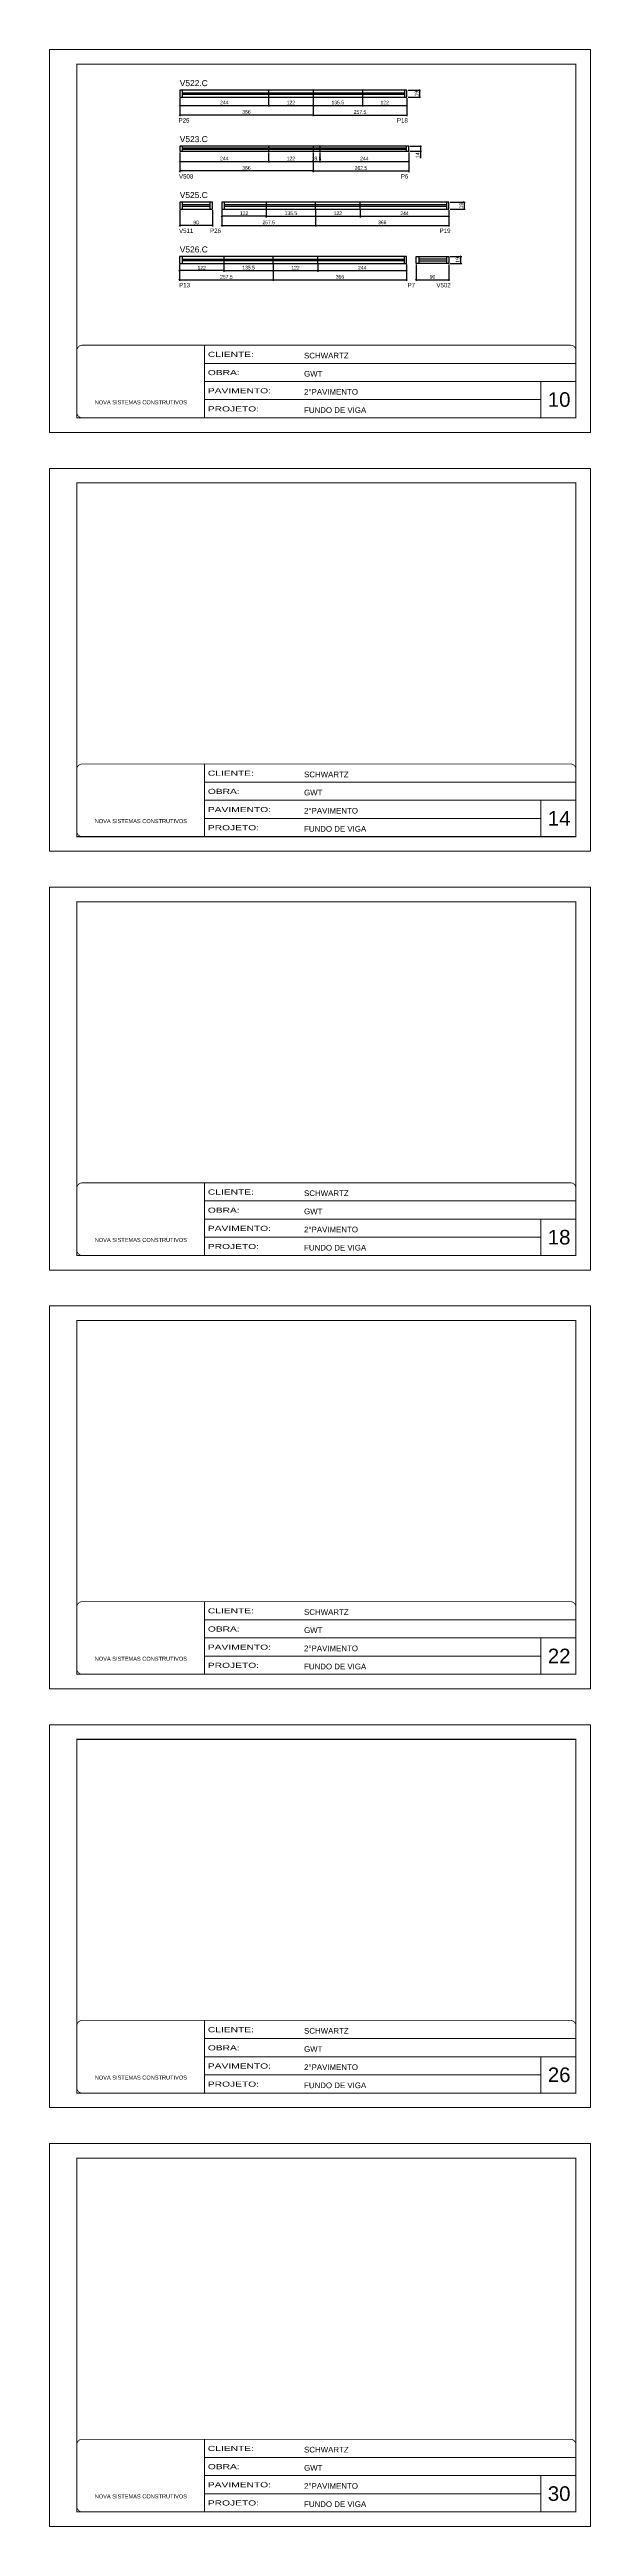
# Model space of a CAD drawing. Extents: x 3245 to 12416, y 917 to 10295.
# Drawn here: x 4844 to 6329, y 917 to 7710 of the extents above; entities that cross this region are included whole.
import ezdxf

# ---------------------------------------------------------------- set-up
doc = ezdxf.new("R2010")
doc.units = 0
doc.linetypes.add('CONTINUO', pattern=[0])
doc.linetypes.add('DASHED', pattern=[0.75, 0.5, -0.25])
for name, color, linetype in [('5', 5, 'Continuous'), ('COTA', 241, 'Continuous'), ('NOMENCLATURA', 7, 'Continuous'), ('Painéis', 200, 'Continuous'), ('SARR_2.2x7', 40, 'Continuous'), ('SARR_EDITAR', 141, 'Continuous')]:
    doc.layers.add(name, color=color, linetype=linetype)
for name, color, linetype, lineweight in [('CARIMBO', 255, 'Continuous', 9), ('Folhas', 255, 'Continuous', 9), ('SARRAFO DE PRESSAO', 251, 'DASHED', 9)]:
    doc.layers.add(name, color=color, linetype=linetype, lineweight=lineweight)
doc.styles.add('ARIAL', font='arial.ttf')
doc.styles.add('COTA TECNICA', font='techl___.ttf', dxfattribs={"height": 10})
doc.styles.add('COTA TECNICA-50', font='techl___.ttf', dxfattribs={"height": 10})
doc.styles.get("Standard").update_dxf_attribs({"font": 'arial.ttf'})
doc.styles.add('Tecnologia', font='')
doc.styles.get('Tecnologia').set_extended_font_data('Forgotten Futurist')
doc.dimstyles.new('COTA PAINEL-50', dxfattribs={"dimtxt": 10, "dimasz": 3, "dimexe": 3, "dimexo": 3, "dimgap": 3, "dimtad": 1, "dimdec": 1, "dimzin": 12, "dimdsep": 46, "dimtxsty": 'COTA TECNICA-50', "dimblk1": 'OBLIQUE', "dimblk2": 'OBLIQUE', "dimsah": 1, "dimcen": 0.9, "dimclrd": 4, "dimclre": 4, "dimclrt": 240, "dimadec": 1, "dimazin": 3, "dimtfac": 1, "dimtdec": 1, "dimtmove": 0, "dimatfit": 3, "dimfxl": 1, "dimtolj": 1, "dimtzin": 12, "dimarcsym": 0})
doc.dimstyles.new('PAINEL', dxfattribs={"dimtxt": 10, "dimasz": 3, "dimexe": 3, "dimexo": 3, "dimgap": 3, "dimtad": 1, "dimdec": 1, "dimzin": 12, "dimdsep": 46, "dimtxsty": 'COTA TECNICA', "dimblk1": 'OBLIQUE', "dimblk2": 'OBLIQUE', "dimsah": 1, "dimcen": 0.9, "dimclrd": 4, "dimclre": 4, "dimclrt": 240, "dimadec": 1, "dimazin": 3, "dimtfac": 1, "dimtdec": 1, "dimtmove": 0, "dimatfit": 3, "dimfxl": 1, "dimtolj": 1, "dimtzin": 12, "dimarcsym": 0})

# ---------------------------------------------------------------- blocks, each defined once
blk = doc.blocks.new('9999999999')
at = {"color": 30, "linetype": 'CONTINUO'}
for p, q in [((98564.6, 34230.2), (98564.6, 34429.4)), ((98564.6, 34379.6), (99584, 34379.6)), ((98564.6, 34329.8), (99488, 34329.8)), ((99584, 34329.8), (99488, 34329.8)), ((99488, 34329.8), (99488, 34230.2)), ((98564.6, 34280), (99488, 34280))]:
    blk.add_line(p, q, dxfattribs=at)
at = {"color": 30, "linetype": 'CONTINUO', "const_width": 2}
blk.add_lwpolyline([(99584, 34230.2), (99584, 34414.4, 0.414214), (99569, 34429.4), (98229, 34429.4, 0.414214), (98214, 34414.4), (98214, 34245.2, 0.414214), (98229, 34230.2), (99584, 34230.2)], format="xyb", dxfattribs=at)
at = {"layer": 'Folhas'}
blk.add_lwpolyline([(98139, 34190.2), (99624, 34190.2), (99624, 35240.2), (98139, 35240.2)], close=True, dxfattribs=at)
at = {"layer": 'Folhas', "color": 30, "const_width": 3}
blk.add_lwpolyline([(98214, 34230.2), (99584, 34230.2), (99584, 35200.2), (98214, 35200.2)], close=True, dxfattribs=at)
at = {"color": 7, "linetype": 'Continuous', "ltscale": 5, "style": 'ARIAL'}
for s, height, p in [('SCHWARTZ', 15.48, (98837.7, 34393.1)), ('GWT', 15.48, (98837.7, 34343.3)), ('2°PAVIMENTO', 15.483, (98837.7, 34293.5)), ('NOVA SISTEMAS CONSTRUTIVOS', 11.059, (98263.2, 34267.2)), ('FUNDO DE VIGA', 15.483, (98837.7, 34243.7))]:
    blk.add_text(s, height=height, dxfattribs=at).set_placement(p)
at = {"layer": 'Folhas', "color": 7, "style": 'Tecnologia', "width": 1.5}
for s, p in [('CLIENTE:', (98573.7, 34397.2)), ('OBRA:', (98573.7, 34347.3)), ('PAVIMENTO:', (98573.7, 34297.5)), ('PROJETO:', (98573.7, 34247.7))]:
    blk.add_text(s, height=14, dxfattribs=at).set_placement(p)
blk = doc.blocks.new('_Oblique')
at = {"color": 0, "linetype": 'ByBlock', "lineweight": -2}
blk.add_line((-0.5, -0.5), (0.5, 0.5), dxfattribs=at)
blk = doc.blocks.new('*D152')
at = {"layer": 'COTA', "color": 4, "linetype": 'ByBlock', "lineweight": -2, "transparency": 16777216}
for p, q in [((5201.4, 7576.7), (5201.4, 7527.6)), ((5567.4, 7576.7), (5567.4, 7527.6)), ((5567.4, 7530.6), (5201.4, 7530.6))]:
    blk.add_line(p, q, dxfattribs=at)
at = {"layer": 'Defpoints', "color": 0, "linetype": 'ByBlock', "transparency": 16777216}
for p in [(5201.4, 7579.7), (5567.4, 7579.7), (5201.4, 7530.6)]:
    blk.add_point(p, dxfattribs=at)
at = {"layer": 'COTA', "color": 4, "linetype": 'ByBlock', "lineweight": -2, "transparency": 16777216, "xscale": 3, "yscale": 3, "zscale": 3, "rotation": 180}
blk.add_blockref('_Oblique', (5201.4, 7530.6), dxfattribs=at)
at = {"layer": 'COTA', "color": 4, "linetype": 'ByBlock', "lineweight": -2, "transparency": 16777216, "xscale": 3, "yscale": 3, "zscale": 3}
blk.add_blockref('_Oblique', (5567.4, 7530.6), dxfattribs=at)
at = {"layer": 'COTA', "color": 240, "linetype": 'ByBlock', "transparency": 16777216, "insert": (5384.4, 7538.9), "char_height": 10, "attachment_point": 5, "style": 'COTA TECNICA-50'}
blk.add_mtext('\\A1;366', dxfattribs=at)
blk = doc.blocks.new('*D153')
at = {"layer": 'COTA', "color": 4, "linetype": 'ByBlock', "lineweight": -2, "transparency": 16777216}
for p, q in [((5567.4, 7576.7), (5567.4, 7527.6)), ((5824.9, 7576.7), (5824.9, 7527.6)), ((5567.4, 7530.6), (5824.9, 7530.6))]:
    blk.add_line(p, q, dxfattribs=at)
at = {"layer": 'Defpoints', "color": 0, "linetype": 'ByBlock', "transparency": 16777216}
for p in [(5567.4, 7579.7), (5824.9, 7579.7), (5824.9, 7530.6)]:
    blk.add_point(p, dxfattribs=at)
at = {"layer": 'COTA', "color": 4, "linetype": 'ByBlock', "lineweight": -2, "transparency": 16777216, "xscale": 3, "yscale": 3, "zscale": 3, "rotation": 180}
blk.add_blockref('_Oblique', (5567.4, 7530.6), dxfattribs=at)
at = {"layer": 'COTA', "color": 4, "linetype": 'ByBlock', "lineweight": -2, "transparency": 16777216, "xscale": 3, "yscale": 3, "zscale": 3}
blk.add_blockref('_Oblique', (5824.9, 7530.6), dxfattribs=at)
at = {"layer": 'COTA', "color": 240, "linetype": 'ByBlock', "transparency": 16777216, "insert": (5696.2, 7538.7), "char_height": 10, "attachment_point": 5, "style": 'COTA TECNICA-50'}
blk.add_mtext('\\A1;257.5', dxfattribs=at)
blk = doc.blocks.new('*D154')
at = {"layer": 'COTA', "color": 4, "linetype": 'ByBlock', "lineweight": -2, "transparency": 16777216}
for p, q in [((5567.4, 7576.7), (5567.4, 7553.6)), ((5567.4, 7556.6), (5702.9, 7556.6)), ((5702.9, 7576.7), (5702.9, 7553.6))]:
    blk.add_line(p, q, dxfattribs=at)
at = {"layer": 'Defpoints', "color": 0, "linetype": 'ByBlock', "transparency": 16777216}
for p in [(5567.4, 7579.7), (5702.9, 7579.7), (5702.9, 7556.6)]:
    blk.add_point(p, dxfattribs=at)
at = {"layer": 'COTA', "color": 4, "linetype": 'ByBlock', "lineweight": -2, "transparency": 16777216, "xscale": 3, "yscale": 3, "zscale": 3, "rotation": 180}
blk.add_blockref('_Oblique', (5567.4, 7556.6), dxfattribs=at)
at = {"layer": 'COTA', "color": 4, "linetype": 'ByBlock', "lineweight": -2, "transparency": 16777216, "xscale": 3, "yscale": 3, "zscale": 3}
blk.add_blockref('_Oblique', (5702.9, 7556.6), dxfattribs=at)
at = {"layer": 'COTA', "color": 240, "linetype": 'ByBlock', "transparency": 16777216, "insert": (5635.2, 7564.9), "char_height": 10, "attachment_point": 5, "style": 'COTA TECNICA-50'}
blk.add_mtext('\\A1;135.5', dxfattribs=at)
blk = doc.blocks.new('*D155')
at = {"layer": 'COTA', "color": 4, "linetype": 'ByBlock', "lineweight": -2, "transparency": 16777216}
for p, q in [((5702.9, 7576.7), (5702.9, 7553.6)), ((5702.9, 7556.6), (5824.9, 7556.6)), ((5824.9, 7576.7), (5824.9, 7553.6))]:
    blk.add_line(p, q, dxfattribs=at)
at = {"layer": 'Defpoints', "color": 0, "linetype": 'ByBlock', "transparency": 16777216}
for p in [(5702.9, 7579.7), (5824.9, 7579.7), (5824.9, 7556.6)]:
    blk.add_point(p, dxfattribs=at)
at = {"layer": 'COTA', "color": 4, "linetype": 'ByBlock', "lineweight": -2, "transparency": 16777216, "xscale": 3, "yscale": 3, "zscale": 3, "rotation": 180}
blk.add_blockref('_Oblique', (5702.9, 7556.6), dxfattribs=at)
at = {"layer": 'COTA', "color": 4, "linetype": 'ByBlock', "lineweight": -2, "transparency": 16777216, "xscale": 3, "yscale": 3, "zscale": 3}
blk.add_blockref('_Oblique', (5824.9, 7556.6), dxfattribs=at)
at = {"layer": 'COTA', "color": 240, "linetype": 'ByBlock', "transparency": 16777216, "insert": (5763.9, 7564.7), "char_height": 10, "attachment_point": 5, "style": 'COTA TECNICA-50'}
blk.add_mtext('\\A1;122', dxfattribs=at)
blk = doc.blocks.new('*D156')
at = {"layer": 'COTA', "color": 4, "lineweight": -2, "transparency": 16777216}
for p, q in [((5827.9, 7598.7), (5862.5, 7598.7)), ((5827.9, 7579.7), (5862.5, 7579.7)), ((5859.5, 7598.7), (5859.5, 7579.7))]:
    blk.add_line(p, q, dxfattribs=at)
at = {"layer": 'Defpoints', "color": 0, "transparency": 16777216}
for p in [(5824.9, 7598.7), (5824.9, 7579.7), (5859.5, 7579.7)]:
    blk.add_point(p, dxfattribs=at)
at = {"layer": 'COTA', "color": 4, "lineweight": -2, "transparency": 16777216, "xscale": 3, "yscale": 3, "zscale": 3}
for p, rotation in [((5859.5, 7598.7), 90), ((5859.5, 7579.7), 270)]:
    blk.add_blockref('_Oblique', p, dxfattribs=dict(at, rotation=rotation))
at = {"layer": 'COTA', "color": 240, "transparency": 16777216, "insert": (5851.4, 7589.2), "char_height": 10, "attachment_point": 5, "rotation": 90, "style": 'COTA TECNICA'}
blk.add_mtext('\\A1;19', dxfattribs=at)
blk = doc.blocks.new('*D157')
at = {"layer": 'COTA', "color": 4, "lineweight": -2, "transparency": 16777216}
for p, q in [((5201.4, 7576.7), (5201.4, 7553.6)), ((5201.4, 7556.6), (5445.4, 7556.6)), ((5445.4, 7576.7), (5445.4, 7553.6))]:
    blk.add_line(p, q, dxfattribs=at)
at = {"layer": 'Defpoints', "color": 0, "transparency": 16777216}
for p in [(5201.4, 7579.7), (5445.4, 7579.7), (5445.4, 7556.6)]:
    blk.add_point(p, dxfattribs=at)
at = {"layer": 'COTA', "color": 4, "lineweight": -2, "transparency": 16777216, "xscale": 3, "yscale": 3, "zscale": 3, "rotation": 180}
blk.add_blockref('_Oblique', (5201.4, 7556.6), dxfattribs=at)
at = {"layer": 'COTA', "color": 4, "lineweight": -2, "transparency": 16777216, "xscale": 3, "yscale": 3, "zscale": 3}
blk.add_blockref('_Oblique', (5445.4, 7556.6), dxfattribs=at)
at = {"layer": 'COTA', "color": 240, "transparency": 16777216, "insert": (5323.4, 7564.7), "char_height": 10, "attachment_point": 5, "style": 'COTA TECNICA'}
blk.add_mtext('\\A1;244', dxfattribs=at)
blk = doc.blocks.new('*D158')
at = {"layer": 'COTA', "color": 4, "lineweight": -2, "transparency": 16777216}
for p, q in [((5445.4, 7576.7), (5445.4, 7553.6)), ((5445.4, 7556.6), (5567.4, 7556.6)), ((5567.4, 7576.7), (5567.4, 7553.6))]:
    blk.add_line(p, q, dxfattribs=at)
at = {"layer": 'Defpoints', "color": 0, "transparency": 16777216}
for p in [(5445.4, 7579.7), (5567.4, 7579.7), (5567.4, 7556.6)]:
    blk.add_point(p, dxfattribs=at)
at = {"layer": 'COTA', "color": 4, "lineweight": -2, "transparency": 16777216, "xscale": 3, "yscale": 3, "zscale": 3, "rotation": 180}
blk.add_blockref('_Oblique', (5445.4, 7556.6), dxfattribs=at)
at = {"layer": 'COTA', "color": 4, "lineweight": -2, "transparency": 16777216, "xscale": 3, "yscale": 3, "zscale": 3}
blk.add_blockref('_Oblique', (5567.4, 7556.6), dxfattribs=at)
at = {"layer": 'COTA', "color": 240, "transparency": 16777216, "insert": (5506.4, 7564.7), "char_height": 10, "attachment_point": 5, "style": 'COTA TECNICA'}
blk.add_mtext('\\A1;122', dxfattribs=at)
blk = doc.blocks.new('*D162')
at = {"layer": 'COTA', "color": 4, "linetype": 'ByBlock', "lineweight": -2, "transparency": 16777216}
for p, q in [((5201.4, 7428.2), (5201.4, 7374.1)), ((5567.4, 7428.2), (5567.4, 7374.1)), ((5567.4, 7377.1), (5201.4, 7377.1))]:
    blk.add_line(p, q, dxfattribs=at)
at = {"layer": 'Defpoints', "color": 0, "linetype": 'ByBlock', "transparency": 16777216}
for p in [(5201.4, 7431.2), (5567.4, 7431.2), (5201.4, 7377.1)]:
    blk.add_point(p, dxfattribs=at)
at = {"layer": 'COTA', "color": 4, "linetype": 'ByBlock', "lineweight": -2, "transparency": 16777216, "xscale": 3, "yscale": 3, "zscale": 3, "rotation": 180}
blk.add_blockref('_Oblique', (5201.4, 7377.1), dxfattribs=at)
at = {"layer": 'COTA', "color": 4, "linetype": 'ByBlock', "lineweight": -2, "transparency": 16777216, "xscale": 3, "yscale": 3, "zscale": 3}
blk.add_blockref('_Oblique', (5567.4, 7377.1), dxfattribs=at)
at = {"layer": 'COTA', "color": 240, "linetype": 'ByBlock', "transparency": 16777216, "insert": (5384.4, 7385.3), "char_height": 10, "attachment_point": 5, "style": 'COTA TECNICA-50'}
blk.add_mtext('\\A1;366', dxfattribs=at)
blk = doc.blocks.new('*D163')
at = {"layer": 'COTA', "color": 4, "linetype": 'ByBlock', "lineweight": -2, "transparency": 16777216}
for p, q in [((5567.4, 7428.2), (5567.4, 7374.1)), ((5829.9, 7428.2), (5829.9, 7374.1)), ((5567.4, 7377.1), (5829.9, 7377.1))]:
    blk.add_line(p, q, dxfattribs=at)
at = {"layer": 'Defpoints', "color": 0, "linetype": 'ByBlock', "transparency": 16777216}
for p in [(5567.4, 7431.2), (5829.9, 7431.2), (5829.9, 7377.1)]:
    blk.add_point(p, dxfattribs=at)
at = {"layer": 'COTA', "color": 4, "linetype": 'ByBlock', "lineweight": -2, "transparency": 16777216, "xscale": 3, "yscale": 3, "zscale": 3, "rotation": 180}
blk.add_blockref('_Oblique', (5567.4, 7377.1), dxfattribs=at)
at = {"layer": 'COTA', "color": 4, "linetype": 'ByBlock', "lineweight": -2, "transparency": 16777216, "xscale": 3, "yscale": 3, "zscale": 3}
blk.add_blockref('_Oblique', (5829.9, 7377.1), dxfattribs=at)
at = {"layer": 'COTA', "color": 240, "linetype": 'ByBlock', "transparency": 16777216, "insert": (5698.7, 7385.2), "char_height": 10, "attachment_point": 5, "style": 'COTA TECNICA-50'}
blk.add_mtext('\\A1;262.5', dxfattribs=at)
blk = doc.blocks.new('*D159')
at = {"layer": 'COTA', "color": 4, "linetype": 'ByBlock', "lineweight": -2, "transparency": 16777216}
for p, q in [((5567.4, 7428.2), (5567.4, 7400.1)), ((5585.9, 7428.2), (5585.9, 7400.1)), ((5567.4, 7403.1), (5585.9, 7403.1))]:
    blk.add_line(p, q, dxfattribs=at)
at = {"layer": 'Defpoints', "color": 0, "linetype": 'ByBlock', "transparency": 16777216}
for p in [(5567.4, 7431.2), (5585.9, 7431.2), (5585.9, 7403.1)]:
    blk.add_point(p, dxfattribs=at)
at = {"layer": 'COTA', "color": 4, "linetype": 'ByBlock', "lineweight": -2, "transparency": 16777216, "xscale": 3, "yscale": 3, "zscale": 3, "rotation": 180}
blk.add_blockref('_Oblique', (5567.4, 7403.1), dxfattribs=at)
at = {"layer": 'COTA', "color": 4, "linetype": 'ByBlock', "lineweight": -2, "transparency": 16777216, "xscale": 3, "yscale": 3, "zscale": 3}
blk.add_blockref('_Oblique', (5585.9, 7403.1), dxfattribs=at)
at = {"layer": 'COTA', "color": 240, "linetype": 'ByBlock', "transparency": 16777216, "insert": (5576.7, 7411.2), "char_height": 10, "attachment_point": 5, "style": 'COTA TECNICA-50'}
blk.add_mtext('\\A1;18.5', dxfattribs=at)
blk = doc.blocks.new('*D160')
at = {"layer": 'COTA', "color": 4, "linetype": 'ByBlock', "lineweight": -2, "transparency": 16777216}
for p, q in [((5585.9, 7428.2), (5585.9, 7400.1)), ((5829.9, 7428.2), (5829.9, 7400.1)), ((5585.9, 7403.1), (5829.9, 7403.1))]:
    blk.add_line(p, q, dxfattribs=at)
at = {"layer": 'Defpoints', "color": 0, "linetype": 'ByBlock', "transparency": 16777216}
for p in [(5585.9, 7431.2), (5829.9, 7431.2), (5829.9, 7403.1)]:
    blk.add_point(p, dxfattribs=at)
at = {"layer": 'COTA', "color": 4, "linetype": 'ByBlock', "lineweight": -2, "transparency": 16777216, "xscale": 3, "yscale": 3, "zscale": 3, "rotation": 180}
blk.add_blockref('_Oblique', (5585.9, 7403.1), dxfattribs=at)
at = {"layer": 'COTA', "color": 4, "linetype": 'ByBlock', "lineweight": -2, "transparency": 16777216, "xscale": 3, "yscale": 3, "zscale": 3}
blk.add_blockref('_Oblique', (5829.9, 7403.1), dxfattribs=at)
at = {"layer": 'COTA', "color": 240, "linetype": 'ByBlock', "transparency": 16777216, "insert": (5707.9, 7411.2), "char_height": 10, "attachment_point": 5, "style": 'COTA TECNICA-50'}
blk.add_mtext('\\A1;244', dxfattribs=at)
blk = doc.blocks.new('*D161')
at = {"layer": 'COTA', "color": 4, "lineweight": -2, "transparency": 16777216}
for p, q in [((5832.9, 7445.2), (5865.3, 7445.2)), ((5832.9, 7431.2), (5865.3, 7431.2)), ((5862.3, 7445.2), (5862.3, 7431.2)), ((5862.3, 7431.2), (5862.3, 7412.1))]:
    blk.add_line(p, q, dxfattribs=at)
at = {"layer": 'Defpoints', "color": 0, "transparency": 16777216}
for p in [(5829.9, 7445.2), (5829.9, 7431.2), (5862.3, 7431.2)]:
    blk.add_point(p, dxfattribs=at)
at = {"layer": 'COTA', "color": 4, "lineweight": -2, "transparency": 16777216, "xscale": 3, "yscale": 3, "zscale": 3}
for p, rotation in [((5862.3, 7445.2), 90), ((5862.3, 7431.2), 270)]:
    blk.add_blockref('_Oblique', p, dxfattribs=dict(at, rotation=rotation))
at = {"layer": 'COTA', "color": 240, "transparency": 16777216, "insert": (5854.2, 7420.1), "char_height": 10, "attachment_point": 5, "rotation": 90, "style": 'COTA TECNICA'}
blk.add_mtext('\\A1;14', dxfattribs=at)
blk = doc.blocks.new('*D164')
at = {"layer": 'COTA', "color": 4, "lineweight": -2, "transparency": 16777216}
for p, q in [((5201.4, 7428.2), (5201.4, 7400.1)), ((5445.4, 7428.2), (5445.4, 7400.1)), ((5201.4, 7403.1), (5445.4, 7403.1))]:
    blk.add_line(p, q, dxfattribs=at)
at = {"layer": 'Defpoints', "color": 0, "transparency": 16777216}
for p in [(5201.4, 7431.2), (5445.4, 7431.2), (5445.4, 7403.1)]:
    blk.add_point(p, dxfattribs=at)
at = {"layer": 'COTA', "color": 4, "lineweight": -2, "transparency": 16777216, "xscale": 3, "yscale": 3, "zscale": 3, "rotation": 180}
blk.add_blockref('_Oblique', (5201.4, 7403.1), dxfattribs=at)
at = {"layer": 'COTA', "color": 4, "lineweight": -2, "transparency": 16777216, "xscale": 3, "yscale": 3, "zscale": 3}
blk.add_blockref('_Oblique', (5445.4, 7403.1), dxfattribs=at)
at = {"layer": 'COTA', "color": 240, "transparency": 16777216, "insert": (5323.4, 7411.2), "char_height": 10, "attachment_point": 5, "style": 'COTA TECNICA'}
blk.add_mtext('\\A1;244', dxfattribs=at)
blk = doc.blocks.new('*D165')
at = {"layer": 'COTA', "color": 4, "lineweight": -2, "transparency": 16777216}
for p, q in [((5445.4, 7428.2), (5445.4, 7400.1)), ((5567.4, 7428.2), (5567.4, 7400.1)), ((5445.4, 7403.1), (5567.4, 7403.1))]:
    blk.add_line(p, q, dxfattribs=at)
at = {"layer": 'Defpoints', "color": 0, "transparency": 16777216}
for p in [(5445.4, 7431.2), (5567.4, 7431.2), (5567.4, 7403.1)]:
    blk.add_point(p, dxfattribs=at)
at = {"layer": 'COTA', "color": 4, "lineweight": -2, "transparency": 16777216, "xscale": 3, "yscale": 3, "zscale": 3, "rotation": 180}
blk.add_blockref('_Oblique', (5445.4, 7403.1), dxfattribs=at)
at = {"layer": 'COTA', "color": 4, "lineweight": -2, "transparency": 16777216, "xscale": 3, "yscale": 3, "zscale": 3}
blk.add_blockref('_Oblique', (5567.4, 7403.1), dxfattribs=at)
at = {"layer": 'COTA', "color": 240, "transparency": 16777216, "insert": (5506.4, 7411.2), "char_height": 10, "attachment_point": 5, "style": 'COTA TECNICA'}
blk.add_mtext('\\A1;122', dxfattribs=at)
blk = doc.blocks.new('*D169')
at = {"layer": 'COTA', "color": 4, "linetype": 'ByBlock', "lineweight": -2, "transparency": 16777216}
for p, q in [((5201.4, 7269.8), (5201.4, 7224.9)), ((5291.4, 7269.8), (5291.4, 7224.9)), ((5291.4, 7227.9), (5201.4, 7227.9))]:
    blk.add_line(p, q, dxfattribs=at)
at = {"layer": 'Defpoints', "color": 0, "linetype": 'ByBlock', "transparency": 16777216}
for p in [(5201.4, 7272.8), (5291.4, 7272.8), (5201.4, 7227.9)]:
    blk.add_point(p, dxfattribs=at)
at = {"layer": 'COTA', "color": 4, "linetype": 'ByBlock', "lineweight": -2, "transparency": 16777216, "xscale": 3, "yscale": 3, "zscale": 3, "rotation": 180}
blk.add_blockref('_Oblique', (5201.4, 7227.9), dxfattribs=at)
at = {"layer": 'COTA', "color": 4, "linetype": 'ByBlock', "lineweight": -2, "transparency": 16777216, "xscale": 3, "yscale": 3, "zscale": 3}
blk.add_blockref('_Oblique', (5291.4, 7227.9), dxfattribs=at)
at = {"layer": 'COTA', "color": 240, "linetype": 'ByBlock', "transparency": 16777216, "insert": (5246.4, 7236), "char_height": 10, "attachment_point": 5, "style": 'COTA TECNICA-50'}
blk.add_mtext('\\A1;90', dxfattribs=at)
blk = doc.blocks.new('*D168')
at = {"layer": 'COTA', "color": 4, "linetype": 'ByBlock', "lineweight": -2, "transparency": 16777216}
for p, q in [((5316.7, 7269.8), (5316.7, 7249.9)), ((5438.7, 7269.8), (5438.7, 7249.9)), ((5438.7, 7252.9), (5316.7, 7252.9))]:
    blk.add_line(p, q, dxfattribs=at)
at = {"layer": 'Defpoints', "color": 0, "linetype": 'ByBlock', "transparency": 16777216}
for p in [(5316.7, 7272.8), (5438.7, 7272.8), (5316.7, 7252.9)]:
    blk.add_point(p, dxfattribs=at)
at = {"layer": 'COTA', "color": 4, "linetype": 'ByBlock', "lineweight": -2, "transparency": 16777216, "xscale": 3, "yscale": 3, "zscale": 3, "rotation": 180}
blk.add_blockref('_Oblique', (5316.7, 7252.9), dxfattribs=at)
at = {"layer": 'COTA', "color": 4, "linetype": 'ByBlock', "lineweight": -2, "transparency": 16777216, "xscale": 3, "yscale": 3, "zscale": 3}
blk.add_blockref('_Oblique', (5438.7, 7252.9), dxfattribs=at)
at = {"layer": 'COTA', "color": 240, "linetype": 'ByBlock', "transparency": 16777216, "insert": (5377.7, 7261), "char_height": 10, "attachment_point": 5, "style": 'COTA TECNICA-50'}
blk.add_mtext('\\A1;122', dxfattribs=at)
blk = doc.blocks.new('*D170')
at = {"layer": 'COTA', "color": 4, "linetype": 'ByBlock', "lineweight": -2, "transparency": 16777216}
for p, q in [((5438.7, 7269.8), (5438.7, 7249.9)), ((5574.2, 7269.8), (5574.2, 7249.9)), ((5438.7, 7252.9), (5574.2, 7252.9))]:
    blk.add_line(p, q, dxfattribs=at)
at = {"layer": 'Defpoints', "color": 0, "linetype": 'ByBlock', "transparency": 16777216}
for p in [(5438.7, 7272.8), (5574.2, 7272.8), (5574.2, 7252.9)]:
    blk.add_point(p, dxfattribs=at)
at = {"layer": 'COTA', "color": 4, "linetype": 'ByBlock', "lineweight": -2, "transparency": 16777216, "xscale": 3, "yscale": 3, "zscale": 3, "rotation": 180}
blk.add_blockref('_Oblique', (5438.7, 7252.9), dxfattribs=at)
at = {"layer": 'COTA', "color": 4, "linetype": 'ByBlock', "lineweight": -2, "transparency": 16777216, "xscale": 3, "yscale": 3, "zscale": 3}
blk.add_blockref('_Oblique', (5574.2, 7252.9), dxfattribs=at)
at = {"layer": 'COTA', "color": 240, "linetype": 'ByBlock', "transparency": 16777216, "insert": (5506.4, 7261.1), "char_height": 10, "attachment_point": 5, "style": 'COTA TECNICA-50'}
blk.add_mtext('\\A1;135.5', dxfattribs=at)
blk = doc.blocks.new('*D171')
at = {"layer": 'COTA', "color": 4, "linetype": 'ByBlock', "lineweight": -2, "transparency": 16777216}
for p, q in [((5574.2, 7269.8), (5574.2, 7224.9)), ((5940.2, 7269.8), (5940.2, 7224.9)), ((5574.2, 7227.9), (5940.2, 7227.9))]:
    blk.add_line(p, q, dxfattribs=at)
at = {"layer": 'Defpoints', "color": 0, "linetype": 'ByBlock', "transparency": 16777216}
for p in [(5574.2, 7272.8), (5940.2, 7272.8), (5940.2, 7227.9)]:
    blk.add_point(p, dxfattribs=at)
at = {"layer": 'COTA', "color": 4, "linetype": 'ByBlock', "lineweight": -2, "transparency": 16777216, "xscale": 3, "yscale": 3, "zscale": 3, "rotation": 180}
blk.add_blockref('_Oblique', (5574.2, 7227.9), dxfattribs=at)
at = {"layer": 'COTA', "color": 4, "linetype": 'ByBlock', "lineweight": -2, "transparency": 16777216, "xscale": 3, "yscale": 3, "zscale": 3}
blk.add_blockref('_Oblique', (5940.2, 7227.9), dxfattribs=at)
at = {"layer": 'COTA', "color": 240, "linetype": 'ByBlock', "transparency": 16777216, "insert": (5757.2, 7236.1), "char_height": 10, "attachment_point": 5, "style": 'COTA TECNICA-50'}
blk.add_mtext('\\A1;366', dxfattribs=at)
blk = doc.blocks.new('*D172')
at = {"layer": 'COTA', "color": 4, "lineweight": -2, "transparency": 16777216}
for p, q in [((5943.2, 7291.8), (5984.9, 7291.8)), ((5943.2, 7272.8), (5984.9, 7272.8)), ((5981.9, 7291.8), (5981.9, 7272.8))]:
    blk.add_line(p, q, dxfattribs=at)
at = {"layer": 'Defpoints', "color": 0, "transparency": 16777216}
for p in [(5940.2, 7291.8), (5940.2, 7272.8), (5981.9, 7272.8)]:
    blk.add_point(p, dxfattribs=at)
at = {"layer": 'COTA', "color": 4, "lineweight": -2, "transparency": 16777216, "xscale": 3, "yscale": 3, "zscale": 3}
for p, rotation in [((5981.9, 7291.8), 90), ((5981.9, 7272.8), 270)]:
    blk.add_blockref('_Oblique', p, dxfattribs=dict(at, rotation=rotation))
at = {"layer": 'COTA', "color": 240, "transparency": 16777216, "insert": (5973.9, 7282.3), "char_height": 10, "attachment_point": 5, "rotation": 90, "style": 'COTA TECNICA'}
blk.add_mtext('\\A1;19', dxfattribs=at)
blk = doc.blocks.new('*D173')
at = {"layer": 'COTA', "color": 4, "linetype": 'ByBlock', "lineweight": -2, "transparency": 16777216}
for p, q in [((5850.2, 7120.5), (5850.2, 7075.7)), ((5850.2, 7078.7), (5940.2, 7078.7)), ((5940.2, 7120.5), (5940.2, 7075.7))]:
    blk.add_line(p, q, dxfattribs=at)
at = {"layer": 'Defpoints', "color": 0, "linetype": 'ByBlock', "transparency": 16777216}
for p in [(5850.2, 7123.5), (5940.2, 7123.5), (5940.2, 7078.7)]:
    blk.add_point(p, dxfattribs=at)
at = {"layer": 'COTA', "color": 4, "linetype": 'ByBlock', "lineweight": -2, "transparency": 16777216, "xscale": 3, "yscale": 3, "zscale": 3, "rotation": 180}
blk.add_blockref('_Oblique', (5850.2, 7078.7), dxfattribs=at)
at = {"layer": 'COTA', "color": 4, "linetype": 'ByBlock', "lineweight": -2, "transparency": 16777216, "xscale": 3, "yscale": 3, "zscale": 3}
blk.add_blockref('_Oblique', (5940.2, 7078.7), dxfattribs=at)
at = {"layer": 'COTA', "color": 240, "linetype": 'ByBlock', "transparency": 16777216, "insert": (5895.2, 7086.8), "char_height": 10, "attachment_point": 5, "style": 'COTA TECNICA-50'}
blk.add_mtext('\\A1;90', dxfattribs=at)
blk = doc.blocks.new('*D174')
at = {"layer": 'COTA', "color": 4, "lineweight": -2, "transparency": 16777216}
for p, q in [((5943.2, 7142.5), (5975.2, 7142.5)), ((5972.2, 7142.5), (5972.2, 7123.5)), ((5943.2, 7123.5), (5975.2, 7123.5))]:
    blk.add_line(p, q, dxfattribs=at)
at = {"layer": 'Defpoints', "color": 0, "transparency": 16777216}
for p in [(5940.2, 7142.5), (5940.2, 7123.5), (5972.2, 7123.5)]:
    blk.add_point(p, dxfattribs=at)
at = {"layer": 'COTA', "color": 4, "lineweight": -2, "transparency": 16777216, "xscale": 3, "yscale": 3, "zscale": 3}
for p, rotation in [((5972.2, 7142.5), 90), ((5972.2, 7123.5), 270)]:
    blk.add_blockref('_Oblique', p, dxfattribs=dict(at, rotation=rotation))
at = {"layer": 'COTA', "color": 240, "transparency": 16777216, "insert": (5964.1, 7133), "char_height": 10, "attachment_point": 5, "rotation": 90, "style": 'COTA TECNICA'}
blk.add_mtext('\\A1;19', dxfattribs=at)
blk = doc.blocks.new('*D175')
at = {"layer": 'COTA', "color": 4, "lineweight": -2, "transparency": 16777216}
for p, q in [((5316.7, 7269.8), (5316.7, 7224.9)), ((5574.2, 7269.8), (5574.2, 7224.9)), ((5316.7, 7227.9), (5574.2, 7227.9))]:
    blk.add_line(p, q, dxfattribs=at)
at = {"layer": 'Defpoints', "color": 0, "transparency": 16777216}
for p in [(5316.7, 7272.8), (5574.2, 7272.8), (5574.2, 7227.9)]:
    blk.add_point(p, dxfattribs=at)
at = {"layer": 'COTA', "color": 4, "lineweight": -2, "transparency": 16777216, "xscale": 3, "yscale": 3, "zscale": 3, "rotation": 180}
blk.add_blockref('_Oblique', (5316.7, 7227.9), dxfattribs=at)
at = {"layer": 'COTA', "color": 4, "lineweight": -2, "transparency": 16777216, "xscale": 3, "yscale": 3, "zscale": 3}
blk.add_blockref('_Oblique', (5574.2, 7227.9), dxfattribs=at)
at = {"layer": 'COTA', "color": 240, "transparency": 16777216, "insert": (5445.4, 7236), "char_height": 10, "attachment_point": 5, "style": 'COTA TECNICA'}
blk.add_mtext('\\A1;257.5', dxfattribs=at)
blk = doc.blocks.new('*D176')
at = {"layer": 'COTA', "color": 4, "lineweight": -2, "transparency": 16777216}
for p, q in [((5574.2, 7269.8), (5574.2, 7249.9)), ((5696.2, 7269.8), (5696.2, 7249.9)), ((5574.2, 7252.9), (5696.2, 7252.9))]:
    blk.add_line(p, q, dxfattribs=at)
at = {"layer": 'Defpoints', "color": 0, "transparency": 16777216}
for p in [(5574.2, 7272.8), (5696.2, 7272.8), (5696.2, 7252.9)]:
    blk.add_point(p, dxfattribs=at)
at = {"layer": 'COTA', "color": 4, "lineweight": -2, "transparency": 16777216, "xscale": 3, "yscale": 3, "zscale": 3, "rotation": 180}
blk.add_blockref('_Oblique', (5574.2, 7252.9), dxfattribs=at)
at = {"layer": 'COTA', "color": 4, "lineweight": -2, "transparency": 16777216, "xscale": 3, "yscale": 3, "zscale": 3}
blk.add_blockref('_Oblique', (5696.2, 7252.9), dxfattribs=at)
at = {"layer": 'COTA', "color": 240, "transparency": 16777216, "insert": (5635.2, 7261), "char_height": 10, "attachment_point": 5, "style": 'COTA TECNICA'}
blk.add_mtext('\\A1;122', dxfattribs=at)
blk = doc.blocks.new('*D177')
at = {"layer": 'COTA', "color": 4, "lineweight": -2, "transparency": 16777216}
for p, q in [((5696.2, 7269.8), (5696.2, 7249.9)), ((5940.2, 7269.8), (5940.2, 7249.9)), ((5696.2, 7252.9), (5940.2, 7252.9))]:
    blk.add_line(p, q, dxfattribs=at)
at = {"layer": 'Defpoints', "color": 0, "transparency": 16777216}
for p in [(5696.2, 7272.8), (5940.2, 7272.8), (5940.2, 7252.9)]:
    blk.add_point(p, dxfattribs=at)
at = {"layer": 'COTA', "color": 4, "lineweight": -2, "transparency": 16777216, "xscale": 3, "yscale": 3, "zscale": 3, "rotation": 180}
blk.add_blockref('_Oblique', (5696.2, 7252.9), dxfattribs=at)
at = {"layer": 'COTA', "color": 4, "lineweight": -2, "transparency": 16777216, "xscale": 3, "yscale": 3, "zscale": 3}
blk.add_blockref('_Oblique', (5940.2, 7252.9), dxfattribs=at)
at = {"layer": 'COTA', "color": 240, "transparency": 16777216, "insert": (5818.2, 7261), "char_height": 10, "attachment_point": 5, "style": 'COTA TECNICA'}
blk.add_mtext('\\A1;244', dxfattribs=at)
blk = doc.blocks.new('*D178')
at = {"layer": 'COTA', "color": 4, "linetype": 'ByBlock', "lineweight": -2, "transparency": 16777216}
for p, q in [((5200.6, 7120.5), (5200.6, 7100.7)), ((5322.6, 7103.7), (5200.6, 7103.7)), ((5322.6, 7120.5), (5322.6, 7100.7))]:
    blk.add_line(p, q, dxfattribs=at)
at = {"layer": 'Defpoints', "color": 0, "linetype": 'ByBlock', "transparency": 16777216}
for p in [(5200.6, 7123.5), (5200.6, 7103.7), (5322.6, 7123.5)]:
    blk.add_point(p, dxfattribs=at)
at = {"layer": 'COTA', "color": 4, "linetype": 'ByBlock', "lineweight": -2, "transparency": 16777216, "xscale": 3, "yscale": 3, "zscale": 3, "rotation": 180}
blk.add_blockref('_Oblique', (5200.6, 7103.7), dxfattribs=at)
at = {"layer": 'COTA', "color": 4, "linetype": 'ByBlock', "lineweight": -2, "transparency": 16777216, "xscale": 3, "yscale": 3, "zscale": 3}
blk.add_blockref('_Oblique', (5322.6, 7103.7), dxfattribs=at)
at = {"layer": 'COTA', "color": 240, "linetype": 'ByBlock', "transparency": 16777216, "insert": (5261.6, 7111.7), "char_height": 10, "attachment_point": 5, "style": 'COTA TECNICA-50'}
blk.add_mtext('\\A1;122', dxfattribs=at)
blk = doc.blocks.new('*D182')
at = {"layer": 'COTA', "color": 4, "linetype": 'ByBlock', "lineweight": -2, "transparency": 16777216}
for p, q in [((5322.6, 7120.5), (5322.6, 7100.7)), ((5322.6, 7103.7), (5458.1, 7103.7)), ((5458.1, 7120.5), (5458.1, 7100.7))]:
    blk.add_line(p, q, dxfattribs=at)
at = {"layer": 'Defpoints', "color": 0, "linetype": 'ByBlock', "transparency": 16777216}
for p in [(5322.6, 7123.5), (5458.1, 7123.5), (5458.1, 7103.7)]:
    blk.add_point(p, dxfattribs=at)
at = {"layer": 'COTA', "color": 4, "linetype": 'ByBlock', "lineweight": -2, "transparency": 16777216, "xscale": 3, "yscale": 3, "zscale": 3, "rotation": 180}
blk.add_blockref('_Oblique', (5322.6, 7103.7), dxfattribs=at)
at = {"layer": 'COTA', "color": 4, "linetype": 'ByBlock', "lineweight": -2, "transparency": 16777216, "xscale": 3, "yscale": 3, "zscale": 3}
blk.add_blockref('_Oblique', (5458.1, 7103.7), dxfattribs=at)
at = {"layer": 'COTA', "color": 240, "linetype": 'ByBlock', "transparency": 16777216, "insert": (5390.3, 7111.9), "char_height": 10, "attachment_point": 5, "style": 'COTA TECNICA-50'}
blk.add_mtext('\\A1;135.5', dxfattribs=at)
blk = doc.blocks.new('*D183')
at = {"layer": 'COTA', "color": 4, "linetype": 'ByBlock', "lineweight": -2, "transparency": 16777216}
for p, q in [((5458.1, 7120.5), (5458.1, 7075.7)), ((5458.1, 7078.7), (5824.1, 7078.7)), ((5824.1, 7120.5), (5824.1, 7075.7))]:
    blk.add_line(p, q, dxfattribs=at)
at = {"layer": 'Defpoints', "color": 0, "linetype": 'ByBlock', "transparency": 16777216}
for p in [(5458.1, 7123.5), (5824.1, 7123.5), (5824.1, 7078.7)]:
    blk.add_point(p, dxfattribs=at)
at = {"layer": 'COTA', "color": 4, "linetype": 'ByBlock', "lineweight": -2, "transparency": 16777216, "xscale": 3, "yscale": 3, "zscale": 3, "rotation": 180}
blk.add_blockref('_Oblique', (5458.1, 7078.7), dxfattribs=at)
at = {"layer": 'COTA', "color": 4, "linetype": 'ByBlock', "lineweight": -2, "transparency": 16777216, "xscale": 3, "yscale": 3, "zscale": 3}
blk.add_blockref('_Oblique', (5824.1, 7078.7), dxfattribs=at)
at = {"layer": 'COTA', "color": 240, "linetype": 'ByBlock', "transparency": 16777216, "insert": (5641.1, 7086.9), "char_height": 10, "attachment_point": 5, "style": 'COTA TECNICA-50'}
blk.add_mtext('\\A1;366', dxfattribs=at)
blk = doc.blocks.new('*D179')
at = {"layer": 'COTA', "color": 4, "lineweight": -2, "transparency": 16777216}
for p, q in [((5200.6, 7120.5), (5200.6, 7075.7)), ((5200.6, 7078.7), (5458.1, 7078.7)), ((5458.1, 7120.5), (5458.1, 7075.7))]:
    blk.add_line(p, q, dxfattribs=at)
at = {"layer": 'Defpoints', "color": 0, "transparency": 16777216}
for p in [(5200.6, 7123.5), (5458.1, 7123.5), (5458.1, 7078.7)]:
    blk.add_point(p, dxfattribs=at)
at = {"layer": 'COTA', "color": 4, "lineweight": -2, "transparency": 16777216, "xscale": 3, "yscale": 3, "zscale": 3, "rotation": 180}
blk.add_blockref('_Oblique', (5200.6, 7078.7), dxfattribs=at)
at = {"layer": 'COTA', "color": 4, "lineweight": -2, "transparency": 16777216, "xscale": 3, "yscale": 3, "zscale": 3}
blk.add_blockref('_Oblique', (5458.1, 7078.7), dxfattribs=at)
at = {"layer": 'COTA', "color": 240, "transparency": 16777216, "insert": (5329.3, 7086.8), "char_height": 10, "attachment_point": 5, "style": 'COTA TECNICA'}
blk.add_mtext('\\A1;257.5', dxfattribs=at)
blk = doc.blocks.new('*D180')
at = {"layer": 'COTA', "color": 4, "lineweight": -2, "transparency": 16777216}
for p, q in [((5458.1, 7120.5), (5458.1, 7100.7)), ((5458.1, 7103.7), (5580.1, 7103.7)), ((5580.1, 7120.5), (5580.1, 7100.7))]:
    blk.add_line(p, q, dxfattribs=at)
at = {"layer": 'Defpoints', "color": 0, "transparency": 16777216}
for p in [(5458.1, 7123.5), (5580.1, 7123.5), (5580.1, 7103.7)]:
    blk.add_point(p, dxfattribs=at)
at = {"layer": 'COTA', "color": 4, "lineweight": -2, "transparency": 16777216, "xscale": 3, "yscale": 3, "zscale": 3, "rotation": 180}
blk.add_blockref('_Oblique', (5458.1, 7103.7), dxfattribs=at)
at = {"layer": 'COTA', "color": 4, "lineweight": -2, "transparency": 16777216, "xscale": 3, "yscale": 3, "zscale": 3}
blk.add_blockref('_Oblique', (5580.1, 7103.7), dxfattribs=at)
at = {"layer": 'COTA', "color": 240, "transparency": 16777216, "insert": (5519.1, 7111.7), "char_height": 10, "attachment_point": 5, "style": 'COTA TECNICA'}
blk.add_mtext('\\A1;122', dxfattribs=at)
blk = doc.blocks.new('*D181')
at = {"layer": 'COTA', "color": 4, "lineweight": -2, "transparency": 16777216}
for p, q in [((5580.1, 7120.5), (5580.1, 7100.7)), ((5580.1, 7103.7), (5824.1, 7103.7)), ((5824.1, 7120.5), (5824.1, 7100.7))]:
    blk.add_line(p, q, dxfattribs=at)
at = {"layer": 'Defpoints', "color": 0, "transparency": 16777216}
for p in [(5580.1, 7123.5), (5824.1, 7123.5), (5824.1, 7103.7)]:
    blk.add_point(p, dxfattribs=at)
at = {"layer": 'COTA', "color": 4, "lineweight": -2, "transparency": 16777216, "xscale": 3, "yscale": 3, "zscale": 3, "rotation": 180}
blk.add_blockref('_Oblique', (5580.1, 7103.7), dxfattribs=at)
at = {"layer": 'COTA', "color": 4, "lineweight": -2, "transparency": 16777216, "xscale": 3, "yscale": 3, "zscale": 3}
blk.add_blockref('_Oblique', (5824.1, 7103.7), dxfattribs=at)
at = {"layer": 'COTA', "color": 240, "transparency": 16777216, "insert": (5702.1, 7111.7), "char_height": 10, "attachment_point": 5, "style": 'COTA TECNICA'}
blk.add_mtext('\\A1;244', dxfattribs=at)

msp = doc.modelspace()

# ---------------------------------------------------------------- linework, layer by layer
at = {"layer": 'Painéis', "linetype": 'Continuous'}
for p, q in [((5445.4, 7598.69), (5445.4, 7579.69)), ((5567.4, 7598.69), (5567.4, 7579.69)), ((5702.9, 7598.69), (5702.9, 7579.69)), ((5445.4, 7445.17), (5445.4, 7431.17)), ((5567.4, 7445.17), (5567.4, 7431.17)), ((5585.9, 7445.17), (5585.9, 7431.17)), ((5940.18, 7291.77), (5316.68, 7291.77)), ((5316.68, 7291.77), (5316.68, 7272.77)), ((5316.68, 7272.77), (5940.18, 7272.77)), ((5438.68, 7291.77), (5438.68, 7272.77)), ((5574.18, 7272.77), (5574.18, 7291.77)), ((5696.18, 7272.77), (5696.18, 7291.77)), ((5940.18, 7272.77), (5940.18, 7291.77)), ((5824.08, 7142.54), (5200.58, 7142.54)), ((5200.58, 7142.54), (5200.58, 7123.54)), ((5322.58, 7142.54), (5322.58, 7123.54)), ((5458.08, 7123.54), (5458.08, 7142.54)), ((5580.08, 7123.54), (5580.08, 7142.54)), ((5824.08, 7123.54), (5824.08, 7142.54)), ((5200.58, 7123.54), (5824.08, 7123.54))]:
    msp.add_line(p, q, dxfattribs=at)
for points in [[(5824.9, 7598.69), (5201.4, 7598.69), (5201.4, 7579.69), (5824.9, 7579.69)], [(5829.9, 7445.17), (5201.4, 7445.17), (5201.4, 7431.17), (5829.9, 7431.17)], [(5291.4, 7291.77), (5201.4, 7291.77), (5201.4, 7272.77), (5291.4, 7272.77)], [(5850.18, 7142.54), (5940.18, 7142.54), (5940.18, 7123.54), (5850.18, 7123.54)]]:
    msp.add_lwpolyline(points, close=True, dxfattribs=at)
at = {"layer": 'SARR_2.2x7', "linetype": 'Continuous'}
for p, q in [((5208.4, 7598.69), (5208.4, 7579.69)), ((5208.4, 7591.69), (5567.4, 7591.69)), ((5567.4, 7586.69), (5208.4, 7586.69)), ((5567.4, 7591.69), (5817.9, 7591.69)), ((5817.9, 7586.69), (5567.4, 7586.69)), ((5817.9, 7598.69), (5817.9, 7579.69)), ((5208.4, 7445.17), (5208.4, 7431.17)), ((5822.9, 7445.17), (5822.9, 7431.17)), ((5208.4, 7291.77), (5208.4, 7272.77)), ((5208.4, 7284.77), (5284.4, 7284.77)), ((5284.4, 7279.77), (5208.4, 7279.77)), ((5284.4, 7291.77), (5284.4, 7272.77)), ((5323.68, 7291.77), (5323.68, 7272.77)), ((5323.68, 7284.77), (5438.68, 7284.77)), ((5438.68, 7279.77), (5323.68, 7279.77)), ((5438.68, 7284.77), (5574.18, 7284.77)), ((5574.18, 7279.77), (5438.68, 7279.77)), ((5574.18, 7284.77), (5933.18, 7284.77)), ((5933.18, 7279.77), (5574.18, 7279.77)), ((5933.18, 7291.77), (5933.18, 7272.77)), ((5207.58, 7142.54), (5207.58, 7123.54)), ((5207.58, 7135.54), (5322.58, 7135.54)), ((5322.58, 7135.54), (5458.08, 7135.54)), ((5458.08, 7135.54), (5817.08, 7135.54)), ((5817.08, 7142.54), (5817.08, 7123.54)), ((5857.18, 7142.54), (5857.18, 7123.54)), ((5933.18, 7135.54), (5857.18, 7135.54)), ((5933.18, 7142.54), (5933.18, 7123.54)), ((5322.58, 7130.54), (5207.58, 7130.54)), ((5458.08, 7130.54), (5322.58, 7130.54)), ((5817.08, 7130.54), (5458.08, 7130.54)), ((5857.18, 7130.54), (5933.18, 7130.54))]:
    msp.add_line(p, q, dxfattribs=at)
at = {"layer": 'SARR_EDITAR', "linetype": 'Continuous'}
for p, q in [((5208.4, 7440.17), (5567.4, 7440.17)), ((5567.4, 7436.17), (5208.4, 7436.17)), ((5567.4, 7440.17), (5822.9, 7440.17)), ((5822.9, 7436.17), (5567.4, 7436.17))]:
    msp.add_line(p, q, dxfattribs=at)

# ---------------------------------------------------------------- block references
at = {"layer": 'SARRAFO DE PRESSAO', "color": 6, "linetype": 'ByBlock'}
for p in [(-93295.13, -27530.07), (-93295.13, -28678.65), (-93295.13, -29827.22), (-93295.13, -30975.8), (-93295.13, -32124.38), (-93295.13, -33272.95)]:
    msp.add_blockref('9999999999', p, dxfattribs=at)

# ---------------------------------------------------------------- texts
at = {"layer": '5', "linetype": 'Continuous'}
for s, rotation, p in [('P25', 359.999964, (5198.18, 7509.94)), ('P18', 359.999964, (5797.66, 7509.94)), ('V508', 359.999964, (5199.34, 7356.42)), ('P6', 359.999964, (5808.2, 7356.42)), ('V511', 359.999964, (5199.45, 7207.19)), ('P26', 359.999964, (5284.63, 7207.19)), ('P19', 359.999964, (5914.74, 7207.19)), ('P13', 0.000036, (5199.61, 7057.96)), ('P7', 0.000036, (5826.6, 7057.96)), ('V502', 0.000036, (5905.98, 7057.96))]:
    msp.add_text(s, height=12, rotation=rotation, dxfattribs=at).set_placement(p)
at = {"layer": 'CARIMBO', "style": 'ARIAL'}
for s, p in [('10', (6211.7, 6730.27)), ('14', (6211.7, 5581.7)), ('18', (6211.7, 4433.12)), ('22', (6211.7, 3284.55)), ('26', (6211.7, 2135.97)), ('30', (6211.7, 987.4))]:
    msp.add_text(s, height=40, dxfattribs=at).set_placement(p)
at = {"layer": 'NOMENCLATURA', "linetype": 'Continuous'}
for s, p in [('V522.C', (5201.4, 7609.76)), ('V523.C', (5201.4, 7456.24)), ('V525.C', (5201.4, 7302.84)), ('V526.C', (5201.4, 7153.61))]:
    msp.add_text(s, height=16.5, dxfattribs=at).set_placement(p)

# ---------------------------------------------------------------- dimensions: what is measured, and where the dimension line sits
at = {"layer": 'COTA', "linetype": 'ByBlock'}
for base, p1, p2, angle, picture, middle in [((5201.4, 7530.63), (5567.4, 7579.69), (5201.4, 7579.69), 180, '*D152', (5384.4, 7538.85)), ((5201.4, 7377.12), (5567.4, 7431.17), (5201.4, 7431.17), 180, '*D162', (5384.4, 7385.33)), ((5201.4, 7227.89), (5291.4, 7272.77), (5201.4, 7272.77), 180, '*D169', (5246.4, 7236.02)), ((5316.68, 7252.89), (5438.68, 7272.77), (5316.68, 7272.77), 180, '*D168', (5377.68, 7260.95)), ((5200.58, 7103.67), (5322.58, 7123.54), (5200.58, 7123.54), 180, '*D178', (5261.58, 7111.72)), ((5940.18, 7078.66), (5850.18, 7123.54), (5940.18, 7123.54), 0, '*D173', (5895.18, 7086.79))]:
    dim = msp.add_linear_dim(base=base, p1=p1, p2=p2, angle=angle, dimstyle='COTA PAINEL-50', override={"dimarcsym": 1}, dxfattribs=at)
    dim.commit()
    dim.dimension.update_dxf_attribs({"geometry": picture, "text_midpoint": middle})
at = {"layer": 'COTA'}
for base, p1, p2, picture, middle in [((5445.4, 7556.63), (5201.4, 7579.69), (5445.4, 7579.69), '*D157', (5323.4, 7564.71)), ((5445.4, 7403.11), (5201.4, 7431.17), (5445.4, 7431.17), '*D164', (5323.4, 7411.19)), ((5574.18, 7227.89), (5316.68, 7272.77), (5574.18, 7272.77), '*D175', (5445.43, 7236)), ((5696.18, 7252.89), (5574.18, 7272.77), (5696.18, 7272.77), '*D176', (5635.18, 7260.95)), ((5458.08, 7078.66), (5200.58, 7123.54), (5458.08, 7123.54), '*D179', (5329.33, 7086.77)), ((5580.08, 7103.67), (5458.08, 7123.54), (5580.08, 7123.54), '*D180', (5519.08, 7111.72))]:
    dim = msp.add_linear_dim(base=base, p1=p1, p2=p2, dimstyle='PAINEL', dxfattribs=at)
    dim.commit()
    dim.dimension.update_dxf_attribs({"geometry": picture, "text_midpoint": middle})
for base, p1, p2, picture, middle in [((5567.4, 7556.63), (5445.4, 7579.69), (5567.4, 7579.69), '*D158', (5506.4, 7564.69)), ((5567.4, 7403.11), (5445.4, 7431.17), (5567.4, 7431.17), '*D165', (5506.4, 7411.17)), ((5940.18, 7252.89), (5696.18, 7272.77), (5940.18, 7272.77), '*D177', (5818.18, 7260.97)), ((5824.08, 7103.67), (5580.08, 7123.54), (5824.08, 7123.54), '*D181', (5702.08, 7111.74))]:
    dim = msp.add_linear_dim(base=base, p1=p1, p2=p2, dimstyle='PAINEL', override={"dimtmove": 1}, dxfattribs=at)
    dim.commit()
    dim.dimension.update_dxf_attribs({"geometry": picture, "text_midpoint": middle})
at = {"layer": 'COTA', "linetype": 'ByBlock'}
for base, p1, p2, override, picture, middle in [((5824.9, 7530.63), (5567.4, 7579.69), (5824.9, 7579.69), {"dimarcsym": 1}, '*D153', (5696.15, 7538.74)), ((5824.9, 7556.63), (5702.9, 7579.69), (5824.9, 7579.69), {"dimtmove": 1, "dimarcsym": 1}, '*D155', (5763.9, 7564.69)), ((5829.9, 7377.12), (5567.4, 7431.17), (5829.9, 7431.17), {"dimarcsym": 1}, '*D163', (5698.65, 7385.22)), ((5829.9, 7403.11), (5585.9, 7431.17), (5829.9, 7431.17), {"dimtmove": 1, "dimarcsym": 1}, '*D160', (5707.9, 7411.19)), ((5940.18, 7227.89), (5574.18, 7272.77), (5940.18, 7272.77), {"dimtmove": 1, "dimarcsym": 1}, '*D171', (5757.18, 7236.11)), ((5824.08, 7078.66), (5458.08, 7123.54), (5824.08, 7123.54), {"dimtmove": 1, "dimarcsym": 1}, '*D183', (5641.08, 7086.88))]:
    dim = msp.add_linear_dim(base=base, p1=p1, p2=p2, dimstyle='COTA PAINEL-50', override=override, dxfattribs=at)
    dim.commit()
    dim.dimension.update_dxf_attribs({"geometry": picture, "text_midpoint": middle})
for base, p1, p2, picture, middle in [((5702.9, 7556.63), (5567.4, 7579.69), (5702.9, 7579.69), '*D154', (5635.15, 7556.63)), ((5585.9, 7403.11), (5567.4, 7431.17), (5585.9, 7431.17), '*D159', (5576.65, 7403.11)), ((5574.18, 7252.89), (5438.68, 7272.77), (5574.18, 7272.77), '*D170', (5506.43, 7252.89)), ((5458.08, 7103.67), (5322.58, 7123.54), (5458.08, 7123.54), '*D182', (5390.33, 7103.67))]:
    dim = msp.add_linear_dim(base=base, p1=p1, p2=p2, dimstyle='COTA PAINEL-50', override={"dimarcsym": 1}, dxfattribs=at)
    dim.commit()
    dim.dimension.update_dxf_attribs({"geometry": picture, "text_midpoint": middle, "dimtype": 160})
at = {"layer": 'COTA'}
for base, p1, p2, picture, middle in [((5859.51, 7579.69), (5824.9, 7598.69), (5824.9, 7579.69), '*D156', (5851.42, 7589.19)), ((5862.27, 7431.17), (5829.9, 7445.17), (5829.9, 7431.17), '*D161', (5854.2, 7420.11)), ((5981.95, 7272.77), (5940.18, 7291.77), (5940.18, 7272.77), '*D172', (5973.86, 7282.27)), ((5972.16, 7123.54), (5940.18, 7142.54), (5940.18, 7123.54), '*D174', (5964.07, 7133.04))]:
    dim = msp.add_linear_dim(base=base, p1=p1, p2=p2, angle=90, dimstyle='PAINEL', dxfattribs=at)
    dim.commit()
    dim.dimension.update_dxf_attribs({"geometry": picture, "text_midpoint": middle})

doc.saveas('drawing.dxf')
